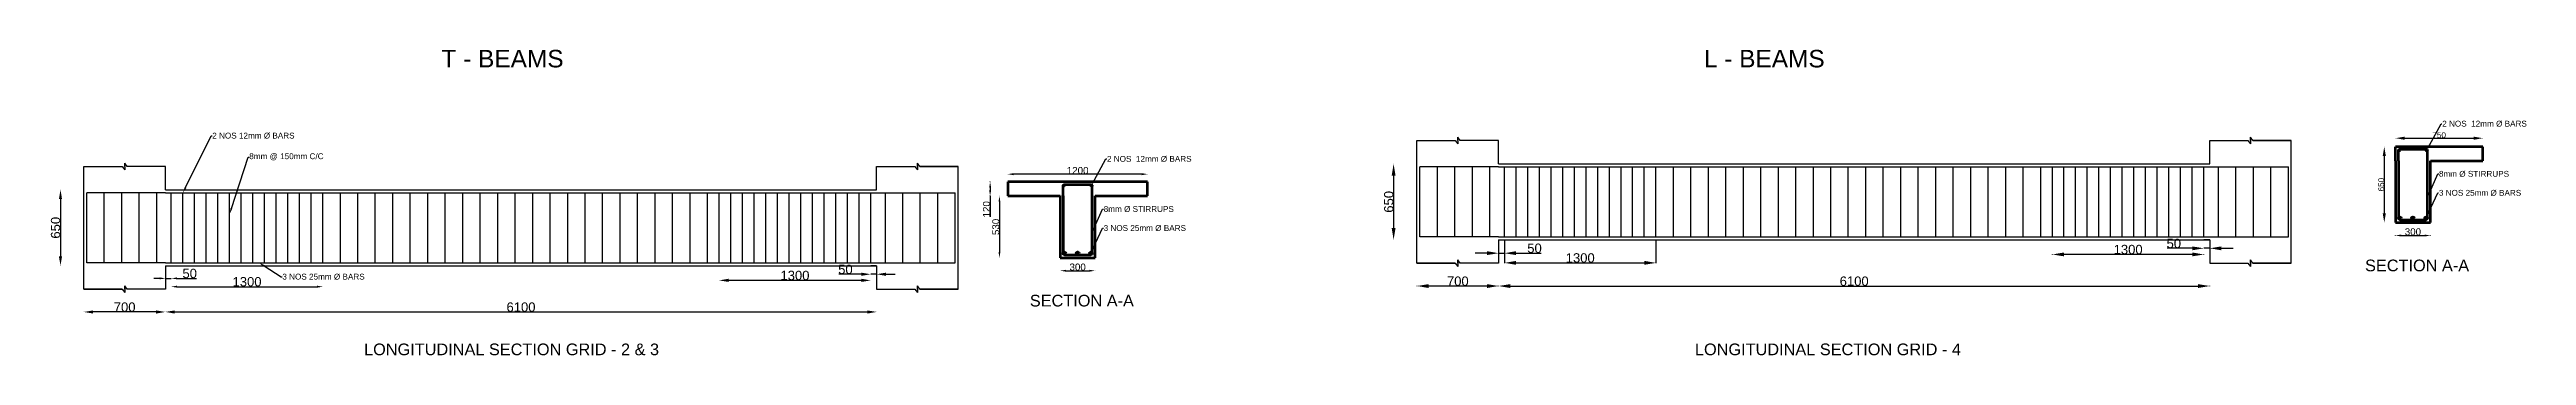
# Model space of a CAD drawing. Header units: millimetres. Extents: x 886 to 31988, y 292 to 13992.
# Drawn here: x 886 to 22133, y 983 to 3601 of the extents above; entities that cross this region are included whole.
import ezdxf
from ezdxf import colors
from ezdxf.entities.mleader import LeaderData, LeaderLine
from ezdxf.math import Vec2, Vec3

# ---------------------------------------------------------------- set-up
doc = ezdxf.new("R2010")
doc.units = ezdxf.units.MM
doc.linetypes.add('ACAD_ISO04W100', pattern=[30, 24, -3, 0, -3])
doc.styles.get("Standard").update_dxf_attribs({"font": 'arial.ttf'})
doc.dimstyles.new('ISO-25', dxfattribs={"dimtxt": 2.5, "dimasz": 2.5, "dimexe": 1.25, "dimexo": 0.625, "dimtad": 1, "dimtxsty": 'Standard', "dimcen": 2.5, "dimadec": 0, "dimazin": 0, "dimtfac": 1, "dimtmove": 0, "dimatfit": 3, "dimfxl": 1, "dimarcsym": 0})

msp = doc.modelspace()

# ---------------------------------------------------------------- texts
at = {"linetype": 'ACAD_ISO04W100', "lineweight": 200, "ltscale": 2, "attachment_point": 1}
for s, width, insert, char_height in [('T - BEAMS', 7009.38787, (4247.728, 3598.999), 150), ('L - BEAMS', 7009.38787, (15077.003, 3598.999), 150), ('LONGITUDINAL SECTION GRID - 2 & 3', 2790.08041, (3583.861, 1084.428), 100), ('LONGITUDINAL SECTION GRID - 4', 2790.08041, (15000.191, 1084.428), 100)]:
    msp.add_mtext_dynamic_manual_height_columns(s, width=width, gutter_width=12.5, heights=[0], dxfattribs=dict(at, insert=insert, char_height=char_height))
at = {"char_height": 100, "attachment_point": 1}
for insert in [(20748.437, 1803.065), (9294.709, 1501.607)]:
    msp.add_mtext_dynamic_manual_height_columns('SECTION A-A', width=2475.82781, gutter_width=12.5, heights=[0], dxfattribs=dict(at, insert=insert))

# ---------------------------------------------------------------- blocks, each defined once
blk = doc.blocks.new('*D1')
at = {"color": 0, "lineweight": -2, "transparency": 16777216}
for p, q in [((1180, 1355), (1180, 1356)), ((1800, 1355), (1260, 1355)), ((1880, 1355), (1880, 1356))]:
    blk.add_line(p, q, dxfattribs=at)
at = {"color": 0, "transparency": 16777216}
for points in [[(1260, 1368), (1260, 1341), (1180, 1355)], [(1800, 1368), (1800, 1341), (1880, 1355)]]:
    blk.add_solid(points, dxfattribs=at)
at = {"layer": 'Defpoints', "color": 0, "transparency": 16777216}
for p in [(1180, 1355), (1180, 1355), (1880, 1355)]:
    blk.add_point(p, dxfattribs=at)
at = {"color": 0, "transparency": 16777216, "insert": (1530, 1396), "char_height": 80, "attachment_point": 5}
blk.add_mtext('700', dxfattribs=at)
blk = doc.blocks.new('*D2')
at = {"color": 0, "lineweight": -2, "transparency": 16777216}
for p, q in [((1880, 1355), (1880, 1356)), ((1960, 1355), (7900, 1355)), ((7980, 1355), (7980, 1356))]:
    blk.add_line(p, q, dxfattribs=at)
at = {"color": 0, "transparency": 16777216}
for points in [[(1960, 1368), (1960, 1341), (1880, 1355)], [(7900, 1368), (7900, 1341), (7980, 1355)]]:
    blk.add_solid(points, dxfattribs=at)
at = {"layer": 'Defpoints', "color": 0, "transparency": 16777216}
for p in [(1880, 1355), (7980, 1355), (7980, 1355)]:
    blk.add_point(p, dxfattribs=at)
at = {"color": 0, "transparency": 16777216, "insert": (4930, 1396), "char_height": 80, "attachment_point": 5}
blk.add_mtext('6100', dxfattribs=at)
blk = doc.blocks.new('*D3')
at = {"color": 0, "lineweight": -2, "transparency": 16777216}
for p, q in [((980, 2401), (981, 2401)), ((980, 2321), (980, 1831)), ((980, 1751), (981, 1751))]:
    blk.add_line(p, q, dxfattribs=at)
at = {"color": 0, "transparency": 16777216}
for points in [[(966, 2321), (993, 2321), (980, 2401)], [(966, 1831), (993, 1831), (980, 1751)]]:
    blk.add_solid(points, dxfattribs=at)
at = {"layer": 'Defpoints', "color": 0, "transparency": 16777216}
for p in [(980, 2401), (980, 1751), (980, 1751)]:
    blk.add_point(p, dxfattribs=at)
at = {"color": 0, "transparency": 16777216, "insert": (938, 2076), "char_height": 80, "attachment_point": 5, "rotation": 90}
blk.add_mtext('650', dxfattribs=at)
blk = doc.blocks.new('*D6')
at = {"color": 0, "lineweight": -2, "transparency": 16777216}
for p, q in [((7850, 1678), (7655, 1678)), ((7930, 1678), (7930, 1679)), ((7980, 1678), (7930, 1678)), ((7980, 1678), (7980, 1679)), ((8060, 1678), (8140, 1678))]:
    blk.add_line(p, q, dxfattribs=at)
at = {"color": 0, "transparency": 16777216}
for points in [[(7850, 1691), (7850, 1664), (7930, 1678)], [(8060, 1691), (8060, 1664), (7980, 1678)]]:
    blk.add_solid(points, dxfattribs=at)
at = {"layer": 'Defpoints', "color": 0, "transparency": 16777216}
for p in [(7930, 1678), (7930, 1678), (7980, 1678)]:
    blk.add_point(p, dxfattribs=at)
at = {"color": 0, "transparency": 16777216, "insert": (7713, 1719), "char_height": 80, "attachment_point": 5}
blk.add_mtext('50', dxfattribs=at)
blk = doc.blocks.new('*D7')
at = {"color": 0, "lineweight": -2, "transparency": 16777216}
for p, q in [((6630, 1626), (6630, 1627)), ((7850, 1625), (6710, 1625)), ((7930, 1626), (7930, 1627))]:
    blk.add_line(p, q, dxfattribs=at)
at = {"color": 0, "transparency": 16777216}
for points in [[(6710, 1639), (6710, 1612), (6630, 1625)], [(7850, 1639), (7850, 1612), (7930, 1625)]]:
    blk.add_solid(points, dxfattribs=at)
at = {"layer": 'Defpoints', "color": 0, "transparency": 16777216}
for p in [(6630, 1625), (6630, 1625), (7930, 1625)]:
    blk.add_point(p, dxfattribs=at)
at = {"color": 0, "transparency": 16777216, "insert": (7280, 1667), "char_height": 80, "attachment_point": 5}
blk.add_mtext('1300', dxfattribs=at)
blk = doc.blocks.new('*D17')
at = {"color": 0, "lineweight": -2, "transparency": 16777216}
for p, q in [((1830, 1642), (1780, 1642)), ((1880, 1643), (1880, 1643)), ((1880, 1642), (1930, 1642)), ((1930, 1643), (1930, 1643)), ((1980, 1642), (2146, 1642))]:
    blk.add_line(p, q, dxfattribs=at)
at = {"color": 0, "transparency": 16777216}
for points in [[(1830, 1651), (1830, 1634), (1880, 1642)], [(1980, 1651), (1980, 1634), (1930, 1642)]]:
    blk.add_solid(points, dxfattribs=at)
at = {"layer": 'Defpoints', "color": 0, "transparency": 16777216}
for p in [(1880, 1642), (1930, 1642), (1930, 1642)]:
    blk.add_point(p, dxfattribs=at)
at = {"color": 0, "transparency": 16777216, "insert": (2088, 1684), "char_height": 80, "attachment_point": 5}
blk.add_mtext('50', dxfattribs=at)
blk = doc.blocks.new('*D18')
at = {"color": 0, "lineweight": -2, "transparency": 16777216}
for p, q in [((1930, 1572), (1930, 1573)), ((1980, 1571), (3180, 1571)), ((3230, 1572), (3230, 1573))]:
    blk.add_line(p, q, dxfattribs=at)
at = {"color": 0, "transparency": 16777216}
for points in [[(1980, 1580), (1980, 1563), (1930, 1571)], [(3180, 1580), (3180, 1563), (3230, 1571)]]:
    blk.add_solid(points, dxfattribs=at)
at = {"layer": 'Defpoints', "color": 0, "transparency": 16777216}
for p in [(1930, 1571), (3230, 1571), (3230, 1571)]:
    blk.add_point(p, dxfattribs=at)
at = {"color": 0, "transparency": 16777216, "insert": (2580, 1613), "char_height": 80, "attachment_point": 5}
blk.add_mtext('1300', dxfattribs=at)
blk = doc.blocks.new('*D28')
at = {"color": 0, "linetype": 'Continuous', "lineweight": -2, "ltscale": 2, "transparency": 16777216}
for p, q in [((9105, 2535), (9105, 2536)), ((10255, 2535), (9155, 2535)), ((10305, 2535), (10305, 2536))]:
    blk.add_line(p, q, dxfattribs=at)
at = {"color": 0, "linetype": 'Continuous', "lineweight": 200, "ltscale": 2, "transparency": 16777216}
for points in [[(9155, 2543), (9155, 2526), (9105, 2535)], [(10255, 2543), (10255, 2526), (10305, 2535)]]:
    blk.add_solid(points, dxfattribs=at)
at = {"layer": 'Defpoints', "color": 0, "linetype": 'Continuous', "lineweight": 200, "ltscale": 2, "transparency": 16777216}
for p in [(9105, 2535), (9105, 2535), (10305, 2535)]:
    blk.add_point(p, dxfattribs=at)
at = {"color": 0, "linetype": 'Continuous', "lineweight": 200, "ltscale": 2, "transparency": 16777216, "insert": (9705, 2566), "char_height": 60, "attachment_point": 5}
blk.add_mtext('1200', dxfattribs=at)
blk = doc.blocks.new('*D29')
at = {"color": 0, "linetype": 'Continuous', "lineweight": -2, "ltscale": 2, "transparency": 16777216}
for p, q in [((8954, 2468), (8953, 2468)), ((8954, 2348), (8953, 2348)), ((8954, 2418), (8954, 2398)), ((8954, 2348), (8954, 2170))]:
    blk.add_line(p, q, dxfattribs=at)
at = {"color": 0, "linetype": 'Continuous', "lineweight": 200, "ltscale": 2, "transparency": 16777216}
for points in [[(8946, 2418), (8963, 2418), (8954, 2468)], [(8946, 2398), (8963, 2398), (8954, 2348)]]:
    blk.add_solid(points, dxfattribs=at)
at = {"layer": 'Defpoints', "color": 0, "linetype": 'Continuous', "lineweight": 200, "ltscale": 2, "transparency": 16777216}
for p in [(8954, 2468), (8954, 2348), (8954, 2348)]:
    blk.add_point(p, dxfattribs=at)
at = {"color": 0, "linetype": 'Continuous', "lineweight": 200, "ltscale": 2, "transparency": 16777216, "insert": (8923, 2234), "char_height": 60, "attachment_point": 5, "rotation": 90}
blk.add_mtext('120', dxfattribs=at)
blk = doc.blocks.new('*D30')
at = {"color": 0, "linetype": 'Continuous', "lineweight": -2, "ltscale": 2, "transparency": 16777216}
for p, q in [((9035, 2348), (9035, 2348)), ((9034, 2298), (9034, 1868)), ((9035, 1818), (9035, 1818))]:
    blk.add_line(p, q, dxfattribs=at)
at = {"color": 0, "linetype": 'Continuous', "lineweight": 200, "ltscale": 2, "transparency": 16777216}
for points in [[(9026, 2298), (9042, 2298), (9034, 2348)], [(9026, 1868), (9042, 1868), (9034, 1818)]]:
    blk.add_solid(points, dxfattribs=at)
at = {"layer": 'Defpoints', "color": 0, "linetype": 'Continuous', "lineweight": 200, "ltscale": 2, "transparency": 16777216}
for p in [(9034, 2348), (9034, 1818), (9034, 1818)]:
    blk.add_point(p, dxfattribs=at)
at = {"color": 0, "linetype": 'Continuous', "lineweight": 200, "ltscale": 2, "transparency": 16777216, "insert": (9003, 2083), "char_height": 60, "attachment_point": 5, "rotation": 90}
blk.add_mtext('530', dxfattribs=at)
blk = doc.blocks.new('*D31')
at = {"color": 0, "linetype": 'Continuous', "lineweight": -2, "ltscale": 2, "transparency": 16777216}
for p, q in [((9555, 1709), (9555, 1709)), ((9605, 1708), (9805, 1708)), ((9855, 1709), (9855, 1709))]:
    blk.add_line(p, q, dxfattribs=at)
at = {"color": 0, "linetype": 'Continuous', "lineweight": 200, "ltscale": 2, "transparency": 16777216}
for points in [[(9605, 1716), (9605, 1700), (9555, 1708)], [(9805, 1716), (9805, 1700), (9855, 1708)]]:
    blk.add_solid(points, dxfattribs=at)
at = {"layer": 'Defpoints', "color": 0, "linetype": 'Continuous', "lineweight": 200, "ltscale": 2, "transparency": 16777216}
for p in [(9555, 1708), (9855, 1708), (9855, 1708)]:
    blk.add_point(p, dxfattribs=at)
at = {"color": 0, "linetype": 'Continuous', "lineweight": 200, "ltscale": 2, "transparency": 16777216, "insert": (9705, 1739), "char_height": 60, "attachment_point": 5}
blk.add_mtext('300', dxfattribs=at)
blk = doc.blocks.new('*D11')
at = {"color": 0, "lineweight": -2, "transparency": 16777216}
for p, q in [((12616, 1577), (12616, 1578)), ((13216, 1577), (12716, 1577)), ((13316, 1577), (13316, 1578))]:
    blk.add_line(p, q, dxfattribs=at)
at = {"color": 0, "lineweight": 200, "transparency": 16777216}
for points in [[(12716, 1593), (12716, 1560), (12616, 1577)], [(13216, 1593), (13216, 1560), (13316, 1577)]]:
    blk.add_solid(points, dxfattribs=at)
at = {"layer": 'Defpoints', "color": 0, "lineweight": 200, "transparency": 16777216}
for p in [(12616, 1577), (12616, 1577), (13316, 1577)]:
    blk.add_point(p, dxfattribs=at)
at = {"color": 0, "transparency": 16777216, "insert": (12966, 1618), "char_height": 80, "attachment_point": 5}
blk.add_mtext('700', dxfattribs=at)
blk = doc.blocks.new('*D12')
at = {"color": 0, "lineweight": -2, "transparency": 16777216}
for p, q in [((13316, 1577), (13316, 1578)), ((13416, 1577), (19316, 1577)), ((19416, 1577), (19416, 1578))]:
    blk.add_line(p, q, dxfattribs=at)
at = {"color": 0, "lineweight": 200, "transparency": 16777216}
for points in [[(13416, 1593), (13416, 1560), (13316, 1577)], [(19316, 1593), (19316, 1560), (19416, 1577)]]:
    blk.add_solid(points, dxfattribs=at)
at = {"layer": 'Defpoints', "color": 0, "lineweight": 200, "transparency": 16777216}
for p in [(13316, 1577), (19416, 1577), (19416, 1577)]:
    blk.add_point(p, dxfattribs=at)
at = {"color": 0, "transparency": 16777216, "insert": (16366, 1618), "char_height": 80, "attachment_point": 5}
blk.add_mtext('6100', dxfattribs=at)
blk = doc.blocks.new('*D8')
at = {"color": 0, "lineweight": -2, "transparency": 16777216}
for p, q in [((12416, 2623), (12416, 2623)), ((12415, 2523), (12415, 2073)), ((12416, 1973), (12416, 1973))]:
    blk.add_line(p, q, dxfattribs=at)
at = {"color": 0, "lineweight": 200, "transparency": 16777216}
for points in [[(12399, 2523), (12432, 2523), (12415, 2623)], [(12399, 2073), (12432, 2073), (12415, 1973)]]:
    blk.add_solid(points, dxfattribs=at)
at = {"layer": 'Defpoints', "color": 0, "lineweight": 200, "transparency": 16777216}
for p in [(12415, 2623), (12415, 1973), (12415, 1973)]:
    blk.add_point(p, dxfattribs=at)
at = {"color": 0, "transparency": 16777216, "insert": (12374, 2298), "char_height": 80, "attachment_point": 5, "rotation": 90}
blk.add_mtext('650', dxfattribs=at)
blk = doc.blocks.new('*D9')
at = {"color": 0, "lineweight": -2, "transparency": 16777216}
for p, q in [((19266, 1900), (19050, 1900)), ((19366, 1900), (19366, 1901)), ((19416, 1900), (19366, 1900)), ((19416, 1900), (19416, 1901)), ((19516, 1900), (19616, 1900))]:
    blk.add_line(p, q, dxfattribs=at)
at = {"color": 0, "lineweight": 200, "transparency": 16777216}
for points in [[(19266, 1916), (19266, 1883), (19366, 1900)], [(19516, 1916), (19516, 1883), (19416, 1900)]]:
    blk.add_solid(points, dxfattribs=at)
at = {"layer": 'Defpoints', "color": 0, "lineweight": 200, "transparency": 16777216}
for p in [(19366, 1900), (19366, 1900), (19416, 1900)]:
    blk.add_point(p, dxfattribs=at)
at = {"color": 0, "transparency": 16777216, "insert": (19108, 1941), "char_height": 80, "attachment_point": 5}
blk.add_mtext('50', dxfattribs=at)
blk = doc.blocks.new('*D10')
at = {"color": 0, "lineweight": -2, "transparency": 16777216}
for p, q in [((18066, 1848), (18066, 1849)), ((19266, 1847), (18166, 1847)), ((19366, 1848), (19366, 1849))]:
    blk.add_line(p, q, dxfattribs=at)
at = {"color": 0, "lineweight": 200, "transparency": 16777216}
for points in [[(18166, 1864), (18166, 1831), (18066, 1847)], [(19266, 1864), (19266, 1831), (19366, 1847)]]:
    blk.add_solid(points, dxfattribs=at)
at = {"layer": 'Defpoints', "color": 0, "lineweight": 200, "transparency": 16777216}
for p in [(18066, 1847), (18066, 1847), (19366, 1847)]:
    blk.add_point(p, dxfattribs=at)
at = {"color": 0, "transparency": 16777216, "insert": (18716, 1889), "char_height": 80, "attachment_point": 5}
blk.add_mtext('1300', dxfattribs=at)
blk = doc.blocks.new('*D19')
at = {"color": 0, "linetype": 'Continuous', "lineweight": -2, "ltscale": 2, "transparency": 16777216}
for p, q in [((13316, 1972), (13316, 1857)), ((13366, 1972), (13366, 1857)), ((13216, 1858), (13116, 1858)), ((13316, 1858), (13366, 1858)), ((13466, 1858), (13681, 1858))]:
    blk.add_line(p, q, dxfattribs=at)
at = {"color": 0, "linetype": 'Continuous', "lineweight": 200, "ltscale": 2, "transparency": 16777216}
for points in [[(13216, 1875), (13216, 1842), (13316, 1858)], [(13466, 1875), (13466, 1842), (13366, 1858)]]:
    blk.add_solid(points, dxfattribs=at)
at = {"layer": 'Defpoints', "color": 0, "linetype": 'Continuous', "lineweight": 200, "ltscale": 2, "transparency": 16777216}
for p in [(13316, 1973), (13366, 1973), (13366, 1858)]:
    blk.add_point(p, dxfattribs=at)
at = {"color": 0, "linetype": 'Continuous', "lineweight": 200, "ltscale": 2, "transparency": 16777216, "insert": (13624, 1900), "char_height": 80, "attachment_point": 5}
blk.add_mtext('50', dxfattribs=at)
blk = doc.blocks.new('*D20')
at = {"color": 0, "linetype": 'Continuous', "lineweight": -2, "ltscale": 2, "transparency": 16777216}
for p, q in [((13366, 1972), (13366, 1774)), ((14666, 1972), (14666, 1774)), ((13466, 1775), (14566, 1775))]:
    blk.add_line(p, q, dxfattribs=at)
at = {"color": 0, "linetype": 'Continuous', "lineweight": 200, "ltscale": 2, "transparency": 16777216}
for points in [[(13466, 1792), (13466, 1759), (13366, 1775)], [(14566, 1792), (14566, 1759), (14666, 1775)]]:
    blk.add_solid(points, dxfattribs=at)
at = {"layer": 'Defpoints', "color": 0, "linetype": 'Continuous', "lineweight": 200, "ltscale": 2, "transparency": 16777216}
for p in [(13366, 1973), (14666, 1973), (14666, 1775)]:
    blk.add_point(p, dxfattribs=at)
at = {"color": 0, "linetype": 'Continuous', "lineweight": 200, "ltscale": 2, "transparency": 16777216, "insert": (14016, 1817), "char_height": 80, "attachment_point": 5}
blk.add_mtext('1300', dxfattribs=at)
blk = doc.blocks.new('*D35')
at = {"color": 0, "linetype": 'Continuous', "lineweight": -2, "ltscale": 2, "transparency": 16777216}
for p, q in [((21009, 2010), (21009, 2011)), ((21059, 2009), (21259, 2009)), ((21309, 2010), (21309, 2011))]:
    blk.add_line(p, q, dxfattribs=at)
at = {"color": 0, "linetype": 'Continuous', "lineweight": 200, "ltscale": 2, "transparency": 16777216}
for points in [[(21059, 2018), (21059, 2001), (21009, 2009)], [(21259, 2018), (21259, 2001), (21309, 2009)]]:
    blk.add_solid(points, dxfattribs=at)
at = {"layer": 'Defpoints', "color": 0, "linetype": 'Continuous', "lineweight": 200, "ltscale": 2, "transparency": 16777216}
for p in [(21009, 2009), (21309, 2009), (21309, 2009)]:
    blk.add_point(p, dxfattribs=at)
at = {"color": 0, "linetype": 'Continuous', "lineweight": 200, "ltscale": 2, "transparency": 16777216, "insert": (21159, 2041), "char_height": 60, "attachment_point": 5}
blk.add_mtext('300', dxfattribs=at)
blk = doc.blocks.new('*D36')
at = {"color": 0, "linetype": 'Continuous', "lineweight": -2, "ltscale": 2, "transparency": 16777216}
for p, q in [((20914, 2770), (20914, 2770)), ((20913, 2690), (20913, 2200)), ((20914, 2120), (20914, 2120))]:
    blk.add_line(p, q, dxfattribs=at)
at = {"color": 0, "linetype": 'Continuous', "lineweight": 200, "ltscale": 2, "transparency": 16777216}
for points in [[(20900, 2690), (20927, 2690), (20913, 2770)], [(20900, 2200), (20927, 2200), (20913, 2120)]]:
    blk.add_solid(points, dxfattribs=at)
at = {"layer": 'Defpoints', "color": 0, "linetype": 'Continuous', "lineweight": 200, "ltscale": 2, "transparency": 16777216}
for p in [(20913, 2770), (20913, 2120), (20913, 2120)]:
    blk.add_point(p, dxfattribs=at)
at = {"color": 0, "linetype": 'Continuous', "lineweight": 200, "ltscale": 2, "transparency": 16777216, "insert": (20887, 2445), "char_height": 50, "attachment_point": 5, "rotation": 90}
blk.add_mtext('650', dxfattribs=at)
blk = doc.blocks.new('*D37')
at = {"color": 0, "linetype": 'Continuous', "lineweight": -2, "ltscale": 2, "transparency": 16777216}
for p, q in [((21009, 2843), (21009, 2844)), ((21089, 2843), (21679, 2843)), ((21759, 2843), (21759, 2844))]:
    blk.add_line(p, q, dxfattribs=at)
at = {"color": 0, "linetype": 'Continuous', "lineweight": 200, "ltscale": 2, "transparency": 16777216}
for points in [[(21089, 2856), (21089, 2829), (21009, 2843)], [(21679, 2856), (21679, 2829), (21759, 2843)]]:
    blk.add_solid(points, dxfattribs=at)
at = {"layer": 'Defpoints', "color": 0, "linetype": 'Continuous', "lineweight": 200, "ltscale": 2, "transparency": 16777216}
for p in [(21009, 2843), (21759, 2843), (21759, 2843)]:
    blk.add_point(p, dxfattribs=at)
at = {"color": 0, "linetype": 'Continuous', "lineweight": 200, "ltscale": 2, "transparency": 16777216, "insert": (21384, 2869), "char_height": 50, "attachment_point": 5}
blk.add_mtext('750', dxfattribs=at)

# ---------------------------------------------------------------- dimensions: what is measured, and where the dimension line sits
at = {"linetype": 'Continuous', "lineweight": 200, "ltscale": 2}
for base, p1, p2, override, picture, middle in [((20913.206, 2119.787), (20913.206, 2769.787), (20913.206, 2119.787), {"dimtxt": 50, "dimasz": 80}, '*D36', (20887.053, 2444.787)), ((9034.044, 1818.329), (9034.044, 2348.329), (9034.044, 1818.329), {"dimtxt": 60, "dimasz": 50}, '*D30', (9002.765, 2083.329))]:
    dim = msp.add_linear_dim(base=base, p1=p1, p2=p2, angle=90, dimstyle='ISO-25', override=override, dxfattribs=at)
    dim.commit()
    dim.dimension.update_dxf_attribs({"geometry": picture, "text_midpoint": middle})
for base, p1, p2, override, picture, middle in [((21759.031, 2842.544), (21009.031, 2842.544), (21759.031, 2842.544), {"dimtxt": 50, "dimasz": 80}, '*D37', (21384.031, 2868.698)), ((9105.302, 2534.591), (10305.302, 2534.591), (9105.302, 2534.591), {"dimtxt": 60, "dimasz": 50}, '*D28', (9705.302, 2565.851)), ((13365.846, 1858.242), (13315.846, 1972.844), (13365.846, 1972.844), {"dimtxt": 80, "dimasz": 100}, '*D19', (13623.633, 1899.712)), ((14665.846, 1775.246), (13365.846, 1972.844), (14665.846, 1972.844), {"dimtxt": 80, "dimasz": 100}, '*D20', (14015.846, 1816.744)), ((21309.031, 2009.444), (21009.031, 2009.444), (21309.031, 2009.444), {"dimtxt": 60, "dimasz": 50}, '*D35', (21159.031, 2040.723)), ((9855.302, 1707.986), (9555.302, 1707.986), (9855.302, 1707.986), {"dimtxt": 60, "dimasz": 50}, '*D31', (9705.302, 1739.265))]:
    dim = msp.add_linear_dim(base=base, p1=p1, p2=p2, dimstyle='ISO-25', override=override, dxfattribs=at)
    dim.commit()
    dim.dimension.update_dxf_attribs({"geometry": picture, "text_midpoint": middle})
for base, p1, p2, override, picture, middle in [((12415.223, 1972.844), (12415.223, 2622.844), (12415.223, 1972.844), {"dimtxt": 80, "dimasz": 100}, '*D8', (12373.752, 2297.844)), ((979.76, 1750.962), (979.76, 2400.962), (979.76, 1750.962), {"dimtxt": 80, "dimasz": 80}, '*D3', (938.289, 2075.962))]:
    dim = msp.add_linear_dim(base=base, p1=p1, p2=p2, angle=90, dimstyle='ISO-25', override=override)
    dim.commit()
    dim.dimension.update_dxf_attribs({"geometry": picture, "text_midpoint": middle})
dim = msp.add_linear_dim(base=(8954.267, 2348.329), p1=(8954.267, 2468.329), p2=(8954.267, 2348.329), angle=90, dimstyle='ISO-25', override={"dimtxt": 60, "dimasz": 50}, dxfattribs=at)
dim.commit()
dim.dimension.update_dxf_attribs({"geometry": '*D29', "text_midpoint": (8954.267, 2234.348), "dimtype": 160})
for base, p1, p2, override, picture, middle in [((18065.846, 1847.336), (19365.846, 1847.336), (18065.846, 1847.336), {"dimtxt": 80, "dimasz": 100}, '*D10', (18715.846, 1847.336)), ((6630.383, 1625.454), (7930.383, 1625.454), (6630.383, 1625.454), {"dimtxt": 80, "dimasz": 80}, '*D7', (7280.383, 1625.454))]:
    dim = msp.add_linear_dim(base=base, p1=p1, p2=p2, dimstyle='ISO-25', override=override)
    dim.commit()
    dim.dimension.update_dxf_attribs({"geometry": picture, "text_midpoint": middle, "dimtype": 160})
for base, p1, p2, override, picture, middle in [((19365.846, 1899.633), (19415.846, 1899.633), (19365.846, 1899.633), {"dimtxt": 80, "dimasz": 100}, '*D9', (19108.058, 1941.104)), ((1930.383, 1642.21), (1880.383, 1642.21), (1930.383, 1642.21), {"dimtxt": 80, "dimasz": 50}, '*D17', (2088.17, 1683.681)), ((7930.383, 1677.75), (7980.383, 1677.75), (7930.383, 1677.75), {"dimtxt": 80, "dimasz": 80}, '*D6', (7712.595, 1719.221)), ((3230.383, 1571.303), (1930.383, 1571.303), (3230.383, 1571.303), {"dimtxt": 80, "dimasz": 50}, '*D18', (2580.383, 1612.801)), ((12615.846, 1576.606), (13315.846, 1576.606), (12615.846, 1576.606), {"dimtxt": 80, "dimasz": 100}, '*D11', (12965.846, 1618.077)), ((19415.846, 1576.606), (13315.846, 1576.606), (19415.846, 1576.606), {"dimtxt": 80, "dimasz": 100}, '*D12', (16365.846, 1618.077)), ((1180.383, 1354.724), (1880.383, 1354.724), (1180.383, 1354.724), {"dimtxt": 80, "dimasz": 80}, '*D1', (1530.383, 1396.195)), ((7980.383, 1354.724), (1880.383, 1354.724), (7980.383, 1354.724), {"dimtxt": 80, "dimasz": 80}, '*D2', (4930.383, 1396.195))]:
    dim = msp.add_linear_dim(base=base, p1=p1, p2=p2, dimstyle='ISO-25', override=override)
    dim.commit()
    dim.dimension.update_dxf_attribs({"geometry": picture, "text_midpoint": middle})

# ---------------------------------------------------------------- hatches: boundary and pattern name
at = {"linetype": 'Continuous', "lineweight": 200, "ltscale": 2}
h = msp.add_hatch(color=256, dxfattribs=at)
h.dxf.hatch_style = 1
h.paths.add_polyline_path([(21284.031, 2738.787, 1), (21272.031, 2738.787, 1)])
h.paths.add_polyline_path([(21046.031, 2738.787, 1), (21034.031, 2738.787, 1)])
h.paths.add_polyline_path([(21284.031, 2157.287, 1), (21259.031, 2157.287, 1)])
h.paths.add_polyline_path([(21171.531, 2157.287, 1), (21146.531, 2157.287, 1)])
h.paths.add_polyline_path([(21034.031, 2157.287, 1), (21059.031, 2157.287, 1)])
h = msp.add_hatch(color=256, dxfattribs=at)
h.dxf.hatch_style = 1
h.paths.add_polyline_path([(9830.302, 2437.329, -1), (9818.302, 2437.329, -1)])
h.paths.add_polyline_path([(9592.302, 2437.329, -1), (9580.302, 2437.329, -1)])
h.paths.add_polyline_path([(9830.302, 1855.829, 1), (9805.302, 1855.829, 1)])
h.paths.add_polyline_path([(9717.802, 1855.829, 1), (9692.802, 1855.829, 1)])
h.paths.add_polyline_path([(9605.302, 1855.829, 1), (9580.302, 1855.829, 1)])

# ---------------------------------------------------------------- linework, layer by layer
for p, q in [((12615.846, 1772.844), (12615.846, 2822.844)), ((12615.846, 2822.844), (12943.97, 2822.844)), ((12943.97, 2822.844), (12965.846, 2794.047)), ((12965.846, 2822.844), (12965.846, 2851.339)), ((12987.134, 2822.844), (12965.846, 2851.339)), ((12965.846, 2822.844), (12965.846, 2794.047)), ((13315.846, 2822.844), (12987.134, 2822.844)), ((13315.846, 2622.844), (13315.846, 2822.844)), ((19415.846, 2622.844), (19415.846, 2822.844)), ((19415.846, 2822.844), (19743.97, 2822.844)), ((19415.846, 2822.844), (19743.97, 2822.844)), ((19743.97, 2822.844), (19765.846, 2794.047)), ((19765.846, 2822.844), (19765.846, 2851.339)), ((19787.134, 2822.844), (19765.846, 2851.339)), ((19765.846, 2822.844), (19765.846, 2794.047)), ((19787.134, 2822.844), (20115.846, 2822.844)), ((20115.846, 2822.844), (19787.134, 2822.844)), ((20115.846, 1772.844), (20115.846, 2822.844)), ((1180.383, 1550.962), (1180.383, 2600.962)), ((1180.383, 2600.962), (1508.507, 2600.962)), ((1508.507, 2600.962), (1530.383, 2572.165)), ((1530.383, 2600.962), (1530.383, 2629.457)), ((1551.671, 2600.962), (1530.383, 2629.457)), ((1530.383, 2600.962), (1530.383, 2572.165)), ((1880.383, 2600.962), (1551.671, 2600.962)), ((1880.383, 2400.962), (1880.383, 2600.962)), ((7980.383, 2400.962), (7980.383, 2600.962)), ((7980.383, 2600.962), (8308.507, 2600.962)), ((7980.383, 2600.962), (8308.507, 2600.962)), ((8308.507, 2600.962), (8330.383, 2572.165)), ((8330.383, 2600.962), (8330.383, 2629.457)), ((8351.671, 2600.962), (8330.383, 2629.457)), ((8330.383, 2600.962), (8330.383, 2572.165)), ((8680.383, 2600.962), (8351.671, 2600.962)), ((8351.671, 2600.962), (8680.383, 2600.962)), ((8680.383, 1550.962), (8680.383, 2600.962)), ((12640.846, 1997.844), (12640.846, 2597.844)), ((13315.846, 2597.844), (12640.846, 2597.844)), ((12790.846, 1997.844), (12790.846, 2597.844)), ((12940.846, 1997.844), (12940.846, 2597.844)), ((13090.846, 1997.844), (13090.846, 2597.844)), ((13240.846, 1997.844), (13240.846, 2597.844)), ((13315.846, 2622.844), (19415.846, 2622.844)), ((13315.846, 2597.844), (19415.846, 2597.844)), ((13365.846, 1997.844), (13365.846, 2597.844)), ((13465.846, 1997.844), (13465.846, 2597.844)), ((13565.846, 1997.844), (13565.846, 2597.844)), ((13665.846, 1997.844), (13665.846, 2597.844)), ((13765.846, 1997.844), (13765.846, 2597.844)), ((13865.846, 1997.844), (13865.846, 2597.844)), ((13965.846, 1997.844), (13965.846, 2597.844)), ((14065.846, 1997.844), (14065.846, 2597.844)), ((14165.846, 1997.844), (14165.846, 2597.844)), ((14265.846, 1997.844), (14265.846, 2597.844)), ((14365.846, 1997.844), (14365.846, 2597.844)), ((14465.846, 1997.844), (14465.846, 2597.844)), ((14565.846, 1997.844), (14565.846, 2597.844)), ((14665.846, 1997.844), (14665.846, 2597.844)), ((14815.846, 1997.844), (14815.846, 2597.844)), ((14965.846, 1997.844), (14965.846, 2597.844)), ((15115.846, 1997.844), (15115.846, 2597.844)), ((15265.846, 1997.844), (15265.846, 2597.844)), ((15415.846, 1997.844), (15415.846, 2597.844)), ((15565.846, 1997.844), (15565.846, 2597.844)), ((15715.846, 1997.844), (15715.846, 2597.844)), ((15865.846, 1997.844), (15865.846, 2597.844)), ((16015.846, 1997.844), (16015.846, 2597.844)), ((16165.846, 1997.844), (16165.846, 2597.844)), ((16315.846, 1997.844), (16315.846, 2597.844)), ((16465.846, 1997.844), (16465.846, 2597.844)), ((16615.846, 1997.844), (16615.846, 2597.844)), ((16765.846, 1997.844), (16765.846, 2597.844)), ((16915.846, 1997.844), (16915.846, 2597.844)), ((17065.846, 1997.844), (17065.846, 2597.844)), ((17215.846, 1997.844), (17215.846, 2597.844)), ((17365.846, 1997.844), (17365.846, 2597.844)), ((17515.846, 1997.844), (17515.846, 2597.844)), ((17665.846, 1997.844), (17665.846, 2597.844)), ((17815.846, 1997.844), (17815.846, 2597.844)), ((17965.846, 1997.844), (17965.846, 2597.844)), ((18065.846, 1997.844), (18065.846, 2597.844)), ((18165.846, 1997.844), (18165.846, 2597.844)), ((18265.846, 1997.844), (18265.846, 2597.844)), ((18365.846, 1997.844), (18365.846, 2597.844)), ((18465.846, 1997.844), (18465.846, 2597.844)), ((18565.846, 1997.844), (18565.846, 2597.844)), ((18665.846, 1997.844), (18665.846, 2597.844)), ((18765.846, 1997.844), (18765.846, 2597.844)), ((18865.846, 1997.844), (18865.846, 2597.844)), ((18965.846, 1997.844), (18965.846, 2597.844)), ((19065.846, 1997.844), (19065.846, 2597.844)), ((19165.846, 1997.844), (19165.846, 2597.844)), ((19265.846, 1997.844), (19265.846, 2597.844)), ((19365.846, 1997.844), (19365.846, 2597.844)), ((19415.846, 2597.844), (20090.846, 2597.844)), ((19490.846, 1997.844), (19490.846, 2597.844)), ((19640.846, 1997.844), (19640.846, 2597.844)), ((19790.846, 1997.844), (19790.846, 2597.844)), ((19940.846, 1997.844), (19940.846, 2597.844)), ((20090.846, 1997.844), (20090.846, 2597.844)), ((1205.383, 1775.962), (1205.383, 2375.962)), ((1880.383, 2375.962), (1205.383, 2375.962)), ((1355.383, 1775.962), (1355.383, 2375.962)), ((1505.383, 1775.962), (1505.383, 2375.962)), ((1655.383, 1775.962), (1655.383, 2375.962)), ((1805.383, 1775.962), (1805.383, 2375.962)), ((1880.383, 2400.962), (7980.383, 2400.962)), ((1880.383, 2375.962), (7980.383, 2375.962)), ((1930.383, 1775.962), (1930.383, 2375.962)), ((2030.383, 1775.962), (2030.383, 2375.962)), ((2130.383, 1775.962), (2130.383, 2375.962)), ((2230.383, 1775.962), (2230.383, 2375.962)), ((2330.383, 1775.962), (2330.383, 2375.962)), ((2430.383, 1775.962), (2430.383, 2375.962)), ((2530.383, 1775.962), (2530.383, 2375.962)), ((2630.383, 1775.962), (2630.383, 2375.962)), ((2730.383, 1775.962), (2730.383, 2375.962)), ((2830.383, 1775.962), (2830.383, 2375.962)), ((2930.383, 1775.962), (2930.383, 2375.962)), ((3030.383, 1775.962), (3030.383, 2375.962)), ((3130.383, 1775.962), (3130.383, 2375.962)), ((3230.383, 1775.962), (3230.383, 2375.962)), ((3380.383, 1775.962), (3380.383, 2375.962)), ((3530.383, 1775.962), (3530.383, 2375.962)), ((3680.383, 1775.962), (3680.383, 2375.962)), ((3830.383, 1775.962), (3830.383, 2375.962)), ((3980.383, 1775.962), (3980.383, 2375.962)), ((4130.383, 1775.962), (4130.383, 2375.962)), ((4280.383, 1775.962), (4280.383, 2375.962)), ((4430.383, 1775.962), (4430.383, 2375.962)), ((4580.383, 1775.962), (4580.383, 2375.962)), ((4730.383, 1775.962), (4730.383, 2375.962)), ((4880.383, 1775.962), (4880.383, 2375.962)), ((5030.383, 1775.962), (5030.383, 2375.962)), ((5180.383, 1775.962), (5180.383, 2375.962)), ((5330.383, 1775.962), (5330.383, 2375.962)), ((5480.383, 1775.962), (5480.383, 2375.962)), ((5630.383, 1775.962), (5630.383, 2375.962)), ((5780.383, 1775.962), (5780.383, 2375.962)), ((5930.383, 1775.962), (5930.383, 2375.962)), ((6080.383, 1775.962), (6080.383, 2375.962)), ((6230.383, 1775.962), (6230.383, 2375.962)), ((6380.383, 1775.962), (6380.383, 2375.962)), ((6530.383, 1775.962), (6530.383, 2375.962)), ((6630.383, 1775.962), (6630.383, 2375.962)), ((6730.383, 1775.962), (6730.383, 2375.962)), ((6830.383, 1775.962), (6830.383, 2375.962)), ((6930.383, 1775.962), (6930.383, 2375.962)), ((7030.383, 1775.962), (7030.383, 2375.962)), ((7130.383, 1775.962), (7130.383, 2375.962)), ((7230.383, 1775.962), (7230.383, 2375.962)), ((7330.383, 1775.962), (7330.383, 2375.962)), ((7430.383, 1775.962), (7430.383, 2375.962)), ((7530.383, 1775.962), (7530.383, 2375.962)), ((7630.383, 1775.962), (7630.383, 2375.962)), ((7730.383, 1775.962), (7730.383, 2375.962)), ((7830.383, 1775.962), (7830.383, 2375.962)), ((7930.383, 1775.962), (7930.383, 2375.962)), ((7980.383, 2375.962), (8655.383, 2375.962)), ((8055.383, 1775.962), (8055.383, 2375.962)), ((8205.383, 1775.962), (8205.383, 2375.962)), ((8355.383, 1775.962), (8355.383, 2375.962)), ((8505.383, 1775.962), (8505.383, 2375.962)), ((8655.383, 1775.962), (8655.383, 2375.962)), ((13315.846, 1997.844), (12640.846, 1997.844)), ((13315.846, 1997.844), (19415.846, 1997.844)), ((13315.846, 1997.844), (13365.846, 1997.844)), ((13315.846, 1972.844), (19415.846, 1972.844)), ((13315.846, 1972.844), (13315.846, 1772.844)), ((19415.846, 1972.844), (19365.846, 1972.844)), ((19415.846, 1997.844), (20090.846, 1997.844)), ((19415.846, 1972.844), (19415.846, 1772.844)), ((1880.383, 1775.962), (1205.383, 1775.962)), ((1880.383, 1775.962), (7980.383, 1775.962)), ((1880.383, 1775.962), (1930.383, 1775.962)), ((1880.383, 1750.962), (7980.383, 1750.962)), ((1880.383, 1750.962), (1880.383, 1550.962)), ((7980.383, 1750.962), (7930.383, 1750.962)), ((7980.383, 1775.962), (8655.383, 1775.962)), ((7980.383, 1750.962), (7980.383, 1550.962)), ((12943.97, 1772.844), (12615.846, 1772.844)), ((12615.846, 1772.844), (12943.97, 1772.844)), ((12943.97, 1772.844), (12965.846, 1744.047)), ((12965.846, 1801.339), (12965.846, 1744.047)), ((12965.846, 1772.844), (12965.846, 1801.339)), ((12987.134, 1772.844), (12965.846, 1801.339)), ((12965.846, 1772.844), (12965.846, 1744.047)), ((13315.846, 1772.844), (12987.134, 1772.844)), ((13315.846, 1772.844), (12987.134, 1772.844)), ((19415.846, 1772.844), (19743.97, 1772.844)), ((19415.846, 1772.844), (19743.97, 1772.844)), ((19743.97, 1772.844), (19765.846, 1744.047)), ((19765.846, 1772.844), (19765.846, 1801.339)), ((19787.134, 1772.844), (19765.846, 1801.339)), ((19765.846, 1772.844), (19765.846, 1744.047)), ((19787.134, 1772.844), (20115.846, 1772.844)), ((20115.846, 1772.844), (19787.134, 1772.844)), ((1180.383, 1550.962), (1508.507, 1550.962)), ((1508.507, 1550.962), (1180.383, 1550.962)), ((1508.507, 1550.962), (1530.383, 1522.165)), ((1530.383, 1579.457), (1530.383, 1522.165)), ((1530.383, 1550.962), (1530.383, 1579.457)), ((1551.671, 1550.962), (1530.383, 1579.457)), ((1530.383, 1550.962), (1530.383, 1522.165)), ((1880.383, 1550.962), (1551.671, 1550.962)), ((1880.383, 1550.962), (1551.671, 1550.962)), ((7980.383, 1550.962), (8308.507, 1550.962)), ((7980.383, 1550.962), (8308.507, 1550.962)), ((8308.507, 1550.962), (8330.383, 1522.165)), ((8330.383, 1550.962), (8330.383, 1579.457)), ((8351.671, 1550.962), (8330.383, 1579.457)), ((8330.383, 1550.962), (8330.383, 1522.165)), ((8351.671, 1550.962), (8680.383, 1550.962)), ((8680.383, 1550.962), (8351.671, 1550.962))]:
    msp.add_line(p, q)
for p, q in [((21759.031, 2769.787), (21009.031, 2769.787)), ((21009.031, 2649.787), (21009.031, 2769.787)), ((21759.031, 2649.787), (21759.031, 2769.787)), ((21009.031, 2649.787), (21009.031, 2119.787)), ((21034.031, 2649.787), (21034.031, 2738.787)), ((21034.031, 2649.787), (21034.031, 2157.287)), ((21278.031, 2744.787), (21040.031, 2744.787)), ((21040.031, 2744.787), (21040.031, 2738.787)), ((21278.031, 2744.787), (21278.031, 2738.787)), ((21284.031, 2649.787), (21284.031, 2738.787)), ((21284.031, 2157.287), (21284.031, 2649.787)), ((21309.031, 2119.787), (21309.031, 2649.787)), ((21309.031, 2649.787), (21759.031, 2649.787)), ((10305.302, 2468.329), (9105.302, 2468.329)), ((9105.302, 2468.329), (9105.302, 2348.329)), ((9105.302, 2348.329), (9555.302, 2348.329)), ((9555.302, 2348.329), (9555.302, 1818.329)), ((9580.302, 2348.329), (9580.302, 2437.329)), ((9580.302, 2348.329), (9580.302, 1855.829)), ((9824.302, 2443.329), (9586.302, 2443.329)), ((9586.302, 2443.329), (9586.302, 2437.329)), ((9824.302, 2443.329), (9824.302, 2437.329)), ((9830.302, 2348.329), (9830.302, 2437.329)), ((9830.302, 1855.829), (9830.302, 2348.329)), ((9855.302, 1818.329), (9855.302, 2348.329)), ((9855.302, 2348.329), (10305.302, 2348.329)), ((10305.302, 2348.329), (10305.302, 2468.329)), ((21046.531, 2144.787), (21046.531, 2157.287)), ((21046.531, 2144.787), (21271.531, 2144.787)), ((21046.531, 2144.787), (21159.031, 2144.787)), ((21159.031, 2144.787), (21159.031, 2157.287)), ((21284.031, 2157.287), (21271.531, 2157.287)), ((21009.031, 2119.787), (21309.031, 2119.787)), ((9555.302, 1818.329), (9855.302, 1818.329)), ((9592.802, 1843.329), (9592.802, 1855.829)), ((9592.802, 1843.329), (9817.802, 1843.329)), ((9592.802, 1843.329), (9705.302, 1843.329)), ((9705.302, 1843.329), (9705.302, 1855.829)), ((9830.302, 1855.829), (9817.802, 1855.829))]:
    msp.add_line(p, q, dxfattribs=at)
for centre, radius in [((21040.031, 2738.787), 6), ((21278.031, 2738.787), 6), ((9586.302, 2437.329), 6), ((9824.302, 2437.329), 6), ((21046.531, 2157.287), 12.5), ((21159.031, 2157.287), 12.5), ((21271.531, 2157.287), 12.5), ((9592.802, 1855.829), 12.5), ((9705.302, 1855.829), 12.5), ((9817.802, 1855.829), 12.5)]:
    msp.add_circle(centre, radius, dxfattribs=at)

msp.set_redraw_order([(e.dxf.handle, doc.entitydb.next_handle()) for e in msp.query("TEXT MTEXT ATTDEF DIMENSION ARC_DIMENSION")])  # texts and dimensions are drawn at this point

# ---------------------------------------------------------------- leaders
ml = msp.add_multileader_mtext('Standard')
ml.set_content('2 NOS  12mm %%C BARS', color=256)
ml.set_leader_properties()
ml.build(insert=Vec2(0, 0))
ml.multileader.update_dxf_attribs({"arrow_head_size": 50})
ctx = ml.context
ctx.base_point, ctx.char_height, ctx.arrow_head_size, ctx.plane_origin = Vec3(21408.367, 2966.247), 50, 50, Vec3(21278.031, 2738.787)
notes = []
notes.append((ctx, [(0, (1, 1, 0), (21400.367, 2966.247), (1, 0), 8, [(0, [(21278.031, 2738.787)], 0, [])])]))
ctx.mtext.insert, ctx.mtext.flow_direction = Vec3(21410.367, 2992.254), 5
ml = msp.add_multileader_mtext('Standard')
ml.set_content('2 NOS 12mm %%C BARS', color=256)
ml.set_leader_properties()
ml.build(insert=Vec2(0, 0))
ml.multileader.update_dxf_attribs({"arrow_head_size": 50})
ctx = ml.context
ctx.base_point, ctx.char_height, ctx.arrow_head_size, ctx.plane_origin = Vec3(2279.47, 2863.927), 50, 50, Vec3(2030.383, 2375.962)
notes.append((ctx, [(0, (1, 1, 0), (2271.47, 2863.927), (1, 0), 8, [(0, [(2030.383, 2375.962)], 0, [])])]))
ctx.mtext.insert, ctx.mtext.flow_direction = Vec3(2281.47, 2889.933), 5
ml = msp.add_multileader_mtext('Standard')
ml.set_content('8mm @ 150mm C/C', color=256)
ml.set_leader_properties()
ml.build(insert=Vec2(0, 0))
ml.multileader.update_dxf_attribs({"arrow_head_size": 50})
ctx = ml.context
ctx.base_point, ctx.char_height, ctx.arrow_head_size, ctx.plane_origin = Vec3(2596.905, 2680.922), 50, 50, Vec3(2430.383, 2192.908)
notes.append((ctx, [(0, (1, 1, 0), (2588.905, 2680.922), (1, 0), 8, [(0, [(2430.383, 2192.908)], 0, [])])]))
ctx.mtext.insert, ctx.mtext.flow_direction = Vec3(2598.905, 2713.272), 5
ml = msp.add_multileader_mtext('Standard')
ml.set_content('2 NOS  12mm %%C BARS', color=256)
ml.set_leader_properties()
ml.build(insert=Vec2(0, 0))
ml.multileader.update_dxf_attribs({"arrow_head_size": 50})
ctx = ml.context
ctx.base_point, ctx.char_height, ctx.arrow_head_size, ctx.plane_origin = Vec3(9954.638, 2664.789), 50, 50, Vec3(9824.302, 2437.329)
notes.append((ctx, [(0, (1, 1, 0), (9946.638, 2664.789), (1, 0), 8, [(0, [(9824.302, 2437.329)], 0, [])])]))
ctx.mtext.insert, ctx.mtext.flow_direction = Vec3(9956.638, 2690.795), 5
ml = msp.add_multileader_mtext('Standard')
ml.set_content('8mm %%C STIRRUPS', color=256)
ml.set_leader_properties()
ml.build(insert=Vec2(0, 0))
ml.multileader.update_dxf_attribs({"arrow_head_size": 50})
ctx = ml.context
ctx.base_point, ctx.char_height, ctx.arrow_head_size, ctx.plane_origin = Vec3(21380.124, 2536.828), 50, 50, Vec3(21284.031, 2335.509)
notes.append((ctx, [(0, (1, 1, 0), (21372.124, 2536.828), (1, 0), 8, [(0, [(21284.031, 2335.509)], 0, [])])]))
ctx.mtext.insert, ctx.mtext.flow_direction = Vec3(21382.124, 2562.834), 5
ml = msp.add_multileader_mtext('Standard')
ml.set_content('3 NOS 25mm %%C BARS', color=256)
ml.set_leader_properties()
ml.build(insert=Vec2(0, 0))
ml.multileader.update_dxf_attribs({"arrow_head_size": 50})
ctx = ml.context
ctx.base_point, ctx.char_height, ctx.arrow_head_size, ctx.plane_origin = Vec3(21379.701, 2374.1), 50, 50, Vec3(21271.531, 2157.287)
notes.append((ctx, [(0, (1, 1, 0), (21371.701, 2374.1), (1, 0), 8, [(0, [(21271.531, 2157.287)], 0, [])])]))
ctx.mtext.insert, ctx.mtext.flow_direction = Vec3(21381.701, 2400.106), 5
ml = msp.add_multileader_mtext('Standard')
ml.set_content('8mm %%C STIRRUPS', color=256)
ml.set_leader_properties()
ml.build(insert=Vec2(0, 0))
ml.multileader.update_dxf_attribs({"arrow_head_size": 50})
ctx = ml.context
ctx.base_point, ctx.char_height, ctx.arrow_head_size, ctx.plane_origin = Vec3(9926.396, 2235.37), 50, 50, Vec3(9830.302, 2034.051)
notes.append((ctx, [(0, (1, 1, 0), (9918.396, 2235.37), (1, 0), 8, [(0, [(9830.302, 2034.051)], 0, [])])]))
ctx.mtext.insert, ctx.mtext.flow_direction = Vec3(9928.396, 2261.376), 5
ml = msp.add_multileader_mtext('Standard')
ml.set_content('3 NOS 25mm %%C BARS', color=256)
ml.set_leader_properties()
ml.build(insert=Vec2(0, 0))
ml.multileader.update_dxf_attribs({"arrow_head_size": 50})
ctx = ml.context
ctx.base_point, ctx.char_height, ctx.arrow_head_size, ctx.plane_origin = Vec3(9925.973, 2072.642), 50, 50, Vec3(9817.802, 1855.829)
notes.append((ctx, [(0, (1, 1, 0), (9917.973, 2072.642), (1, 0), 8, [(0, [(9817.802, 1855.829)], 0, [])])]))
ctx.mtext.insert, ctx.mtext.flow_direction = Vec3(9927.973, 2098.648), 5
ml = msp.add_multileader_mtext('Standard')
ml.set_content('3 NOS 25mm %%C BARS', color=256)
ml.set_leader_properties()
ml.build(insert=Vec2(0, 0))
ml.multileader.update_dxf_attribs({"arrow_head_size": 50})
ctx = ml.context
ctx.base_point, ctx.char_height, ctx.arrow_head_size, ctx.plane_origin = Vec3(2880.766, 1656.094), 50, 50, Vec3(2683.525, 1775.962)
notes.append((ctx, [(0, (1, 1, 0), (2872.766, 1656.094), (1, 0), 8, [(0, [(2683.525, 1775.962)], 0, [])])]))
ctx.mtext.insert, ctx.mtext.flow_direction = Vec3(2882.766, 1682.1), 5
for ctx, leaders in notes:
    for number, flags, end, landing, length, lines in leaders:
        leader = LeaderData()
        leader.index, (leader.has_last_leader_line, leader.has_dogleg_vector, leader.attachment_direction) = number, flags
        leader.last_leader_point, leader.dogleg_vector, leader.dogleg_length = Vec3(end), Vec3(landing), length
        for number, points, colour, breaks in lines:
            line = LeaderLine()
            line.index, line.vertices, line.color, line.breaks = number, Vec3.list(points), colors.encode_raw_color(colour), breaks
            leader.lines.append(line)
        ctx.leaders.append(leader)

doc.saveas('drawing.dxf')
